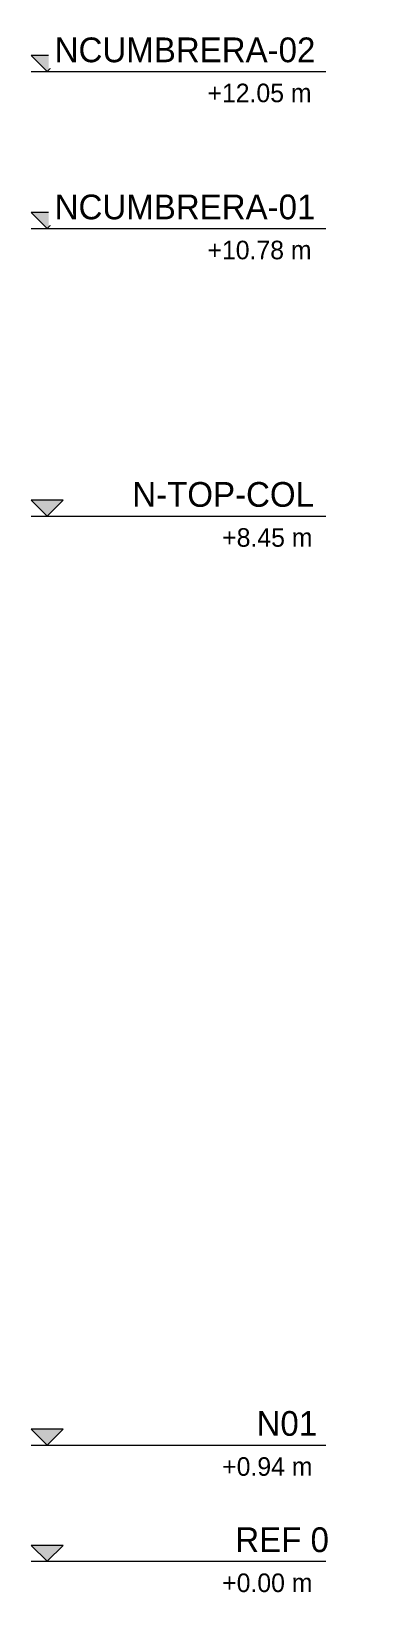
# Model space of a CAD drawing. Header units: centimetres. Extents: x -6751 to 18508, y -134 to 1674.
# Drawn here: x 7964 to 8250, y -29 to 1237 of the extents above; entities that cross this region are included whole.
import ezdxf

# ---------------------------------------------------------------- set-up
doc = ezdxf.new("R2010")
doc.units = ezdxf.units.CM
doc.layers.add('A-FLOR-LEVL', color=7, linetype='Continuous', lineweight=9)
doc.styles.add('Century Gothic', font='GOTHIC.TTF', dxfattribs={"height": 20})
doc.styles.add('Century Gothic_1', font='GOTHIC.TTF', dxfattribs={"height": 15})

# ---------------------------------------------------------------- blocks, each defined once
blk = doc.blocks.new('Level - Con_Triangulo-1145637-Elevación Eje 18')
at = {"layer": 'A-FLOR-LEVL', "true_color": 0xe2e2e2}
blk.add_hatch(color=254, dxfattribs=at).paths.add_polyline_path([(-6529.8, 12.9), (-6516.9, 0), (-6504, 12.9)])
at = {"layer": 'A-FLOR-LEVL', "color": 253, "true_color": 0xaaaaaa}
for p, q in [((-6529.8, 12.9), (-6504, 12.9)), ((-6516.9, 0), (-6529.8, 12.9)), ((-6504, 12.9), (-6516.9, 0)), ((-6504, 0), (-6742.5, 0))]:
    blk.add_line(p, q, dxfattribs=at)

msp = doc.modelspace()

# ---------------------------------------------------------------- block references
at = {"layer": 'A-FLOR-LEVL', "color": 253, "true_color": 0xaaaaaa, "extrusion": (0, 0, -1)}
for p in [(-1459.83, 1204.505), (-1459.83, 1077.508), (-1459.83, 845.103), (-1459.83, 94), (-1459.83, 0)]:
    msp.add_blockref('Level - Con_Triangulo-1145637-Elevación Eje 18', p, dxfattribs=at)

# ---------------------------------------------------------------- next in the draw order: texts
at = {"layer": 'A-FLOR-LEVL', "color": 9, "true_color": 0xb7b7b7, "attachment_point": 1, "bg_fill": 3, "box_fill_scale": 1.25, "bg_fill_color": 256, "bg_fill_true_color": 13158600, "bg_fill_transparency": 0}
for s, insert, char_height, width, style in [('NCUMBRERA-02', (7982.836, 1231.973), 20, 262.15181, 'Century Gothic'), ('+12.05 m', (8106.536, 1194.661), 15, 112.23625, 'Century Gothic_1'), ('NCUMBRERA-01', (7982.836, 1104.976), 20, 262.15181, 'Century Gothic'), ('+10.78 m', (8106.536, 1067.664), 15, 112.23625, 'Century Gothic_1'), ('N-TOP-COL', (8045.636, 872.571), 20, 185.9915, 'Century Gothic'), ('+8.45 m', (8118.436, 835.259), 15, 97.80587, 'Century Gothic_1'), ('N01', (8146.236, 121.468), 20, 64.135, 'Century Gothic'), ('+0.94 m', (8118.436, 84.156), 15, 97.80587, 'Century Gothic_1'), ('REF 0', (8129.036, 27.468), 20, 84.97887, 'Century Gothic'), ('+0.00 m', (8118.436, -9.844), 15, 97.80587, 'Century Gothic_1')]:
    msp.add_mtext(s, dxfattribs=dict(at, insert=insert, char_height=char_height, width=width, style=style))

doc.saveas('drawing.dxf')
